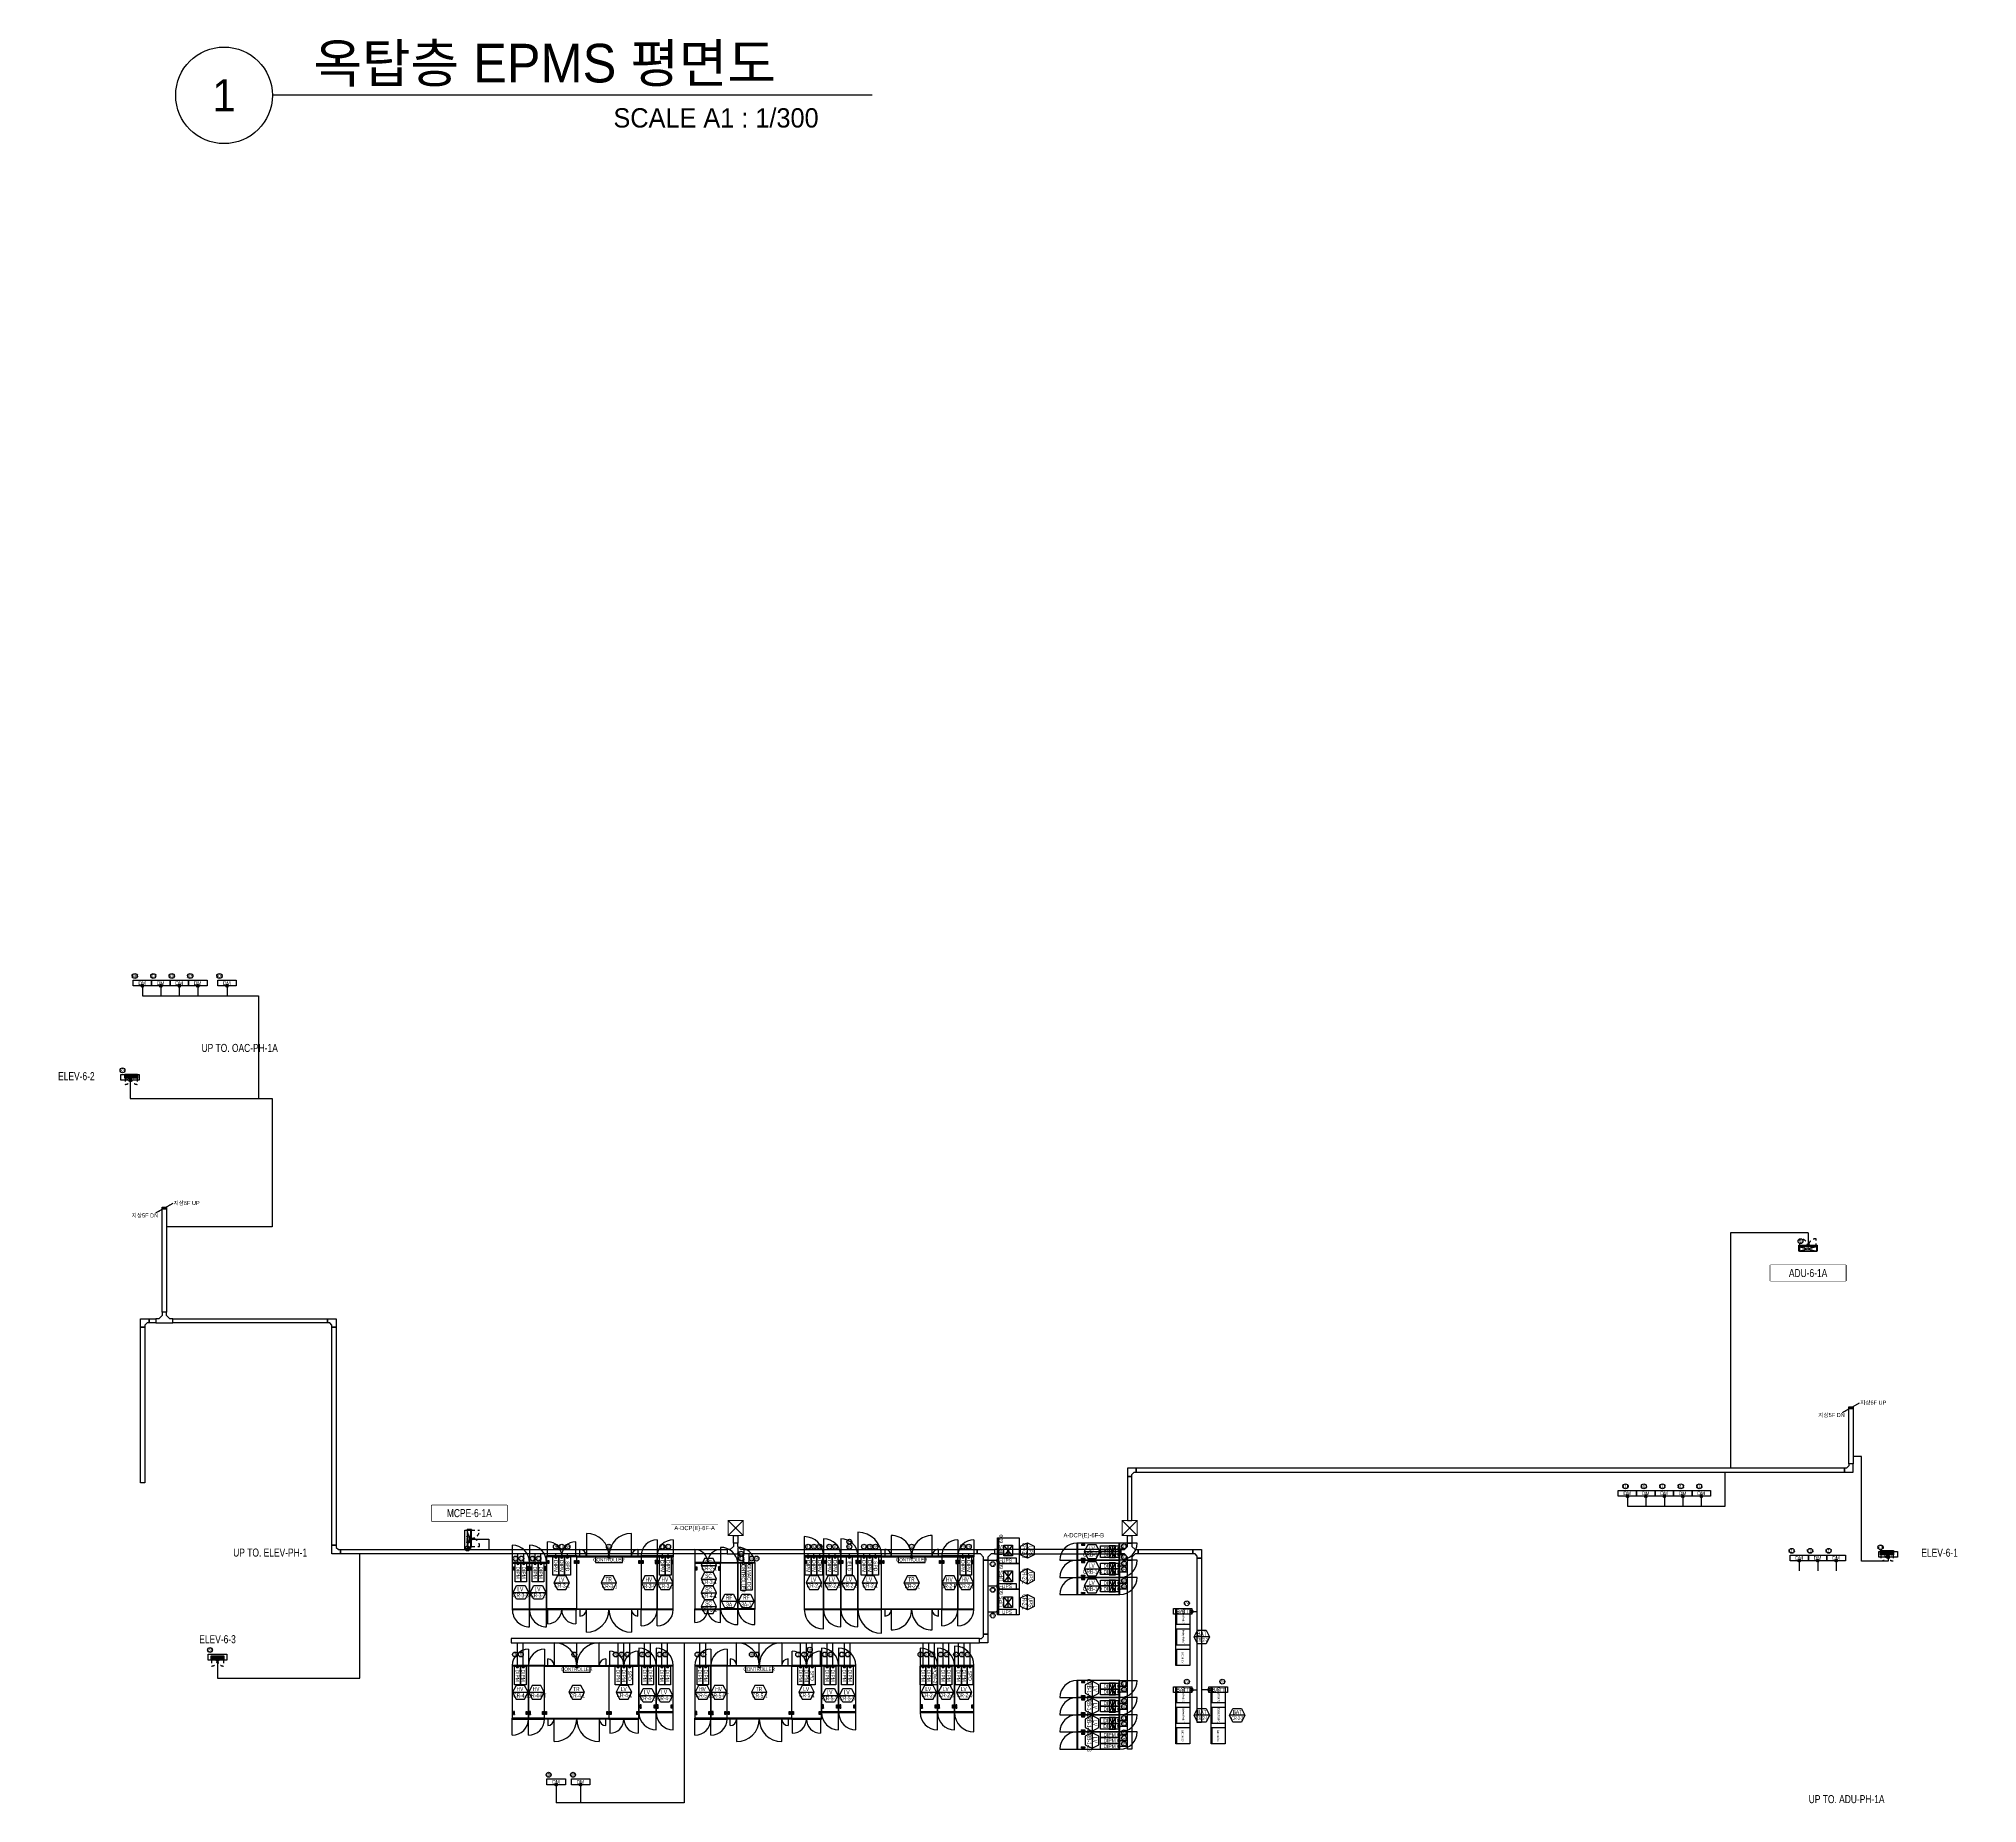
# Model space of a CAD drawing. Header units: millimetres. Extents: x 89450 to 753248, y -530175 to 1209785.
# Drawn here: x 89450 to 179732, y 822534 to 904735 of the extents above; entities that cross this region are included whole.
import ezdxf
from ezdxf.enums import TextEntityAlignment as Align

# ---------------------------------------------------------------- set-up
doc = ezdxf.new("R2010")
doc.units = ezdxf.units.MM
doc.header["$LTSCALE"] = 150
doc.linetypes.add('CONTINOUS', pattern=[0])
doc.linetypes.add('D1', pattern=[3, 1, -1, 1])
for name, color, linetype in [('------00 Switch Gear', 3, 'Continuous'), ('------00 Switch Gear_Number', 1, 'Continuous'), ('------01 Distribution Panel', 3, 'Continuous'), ('------01 Motor Control Panel or Center', 4, 'Continuous'), ('-----29 Indicator', 1, 'Continuous'), ('-----41 Drawing Title', 2, 'Continuous'), ('-----99 EPMS CABLE DUCT', 4, 'Continuous'), ('-----99 EPMS CONDUIT', 4, 'Continuous'), ('-----99 EPMS DEVICE', 3, 'Continuous'), ('-----99 EPMS PNL', 6, 'Continuous')]:
    doc.layers.add(name, color=color, linetype=linetype)
doc.layers.add('NOPLOT', color=191, linetype='Continuous', plot=False)
doc.styles.add('ELEC', font='')
doc.styles.get('ELEC').set_extended_font_data('Dotum')

# ---------------------------------------------------------------- blocks, each defined once
blk = doc.blocks.new('MCP_EQUIPMENT-2')
at = {"color": 161}
for p, q in [((200, 400), (0, -400)), ((200, -400), (0, 400))]:
    blk.add_line(p, q, dxfattribs=at)
at = {"color": 161, "linetype": 'D1'}
for p, q in [((200, 380), (580, 380)), ((200, -380), (580, -380))]:
    blk.add_line(p, q, dxfattribs=at)
at = {"color": 161}
blk.add_lwpolyline([(200, 400), (0, 400), (0, -400), (200, -400)], close=True, dxfattribs=at)
at = {"color": 161, "linetype": 'D1'}
for centre, start, end in [((200, 380), 270, 0), ((200, -380), 0, 90)]:
    blk.add_arc(centre, 380, start, end, dxfattribs=at)
blk = doc.blocks.new('PNL3')
at = {"color": 161, "linetype": 'D1'}
for p, q in [((-200, 280), (-480, 280)), ((-200, -280), (-480, -280))]:
    blk.add_line(p, q, dxfattribs=at)
at = {"color": 161}
for p, q in [((-200, 276), (0, 76)), ((-200, 205), (0, 5)), ((-200, 135), (0, -65)), ((-200, 64), (0, -136)), ((-153, 300), (0, 147)), ((-83, 300), (0, 217)), ((-200, -7), (0, -207)), ((-200, -78), (0, -278)), ((-200, -148), (-48, -300)), ((-200, -219), (-119, -300))]:
    blk.add_line(p, q, dxfattribs=at)
blk.add_lwpolyline([(0, -300), (-200, -300), (-200, 300), (0, 300)], close=True, dxfattribs=at)
at = {"color": 161, "linetype": 'D1'}
for centre, start, end in [((-200, 280), 180, 270), ((-200, -280), 90, 180)]:
    blk.add_arc(centre, 280, start, end, dxfattribs=at)
blk = doc.blocks.new('zw$32E')
for p, q in [((100, 0), (0, 0)), ((0, 0), (0, -400)), ((100, -75), (100, 0)), ((0, -400), (100, -400)), ((175, -150), (100, -75)), ((100, -325), (175, -250)), ((100, -400), (100, -325)), ((250, -150), (175, -150)), ((175, -250), (250, -250)), ((250, -250), (250, -150))]:
    blk.add_line(p, q)
blk = doc.blocks.new('750X2500')
at = {"layer": '------00 Switch Gear', "color": 161}
for p, q in [((-3250, 750), (-2458, 750)), ((-2460, 750), (-2460, 0)), ((-210, 700), (-360, 650)), ((-360, 700), (-210, 650)), ((-210, 50), (-360, 100)), ((-360, 50), (-210, 100)), ((750, 0), (-42, 0)), ((-40, 750), (-40, 0))]:
    blk.add_line(p, q, dxfattribs=at)
for points in [[(-2500, 750), (-2500, 0), (0, 0), (0, 750)], [(-360, 700), (-210, 700), (-210, 650), (-360, 650)], [(-360, 50), (-210, 50), (-210, 100), (-360, 100)]]:
    blk.add_lwpolyline(points, close=True, dxfattribs=at)
for centre, start, end in [((-2500, 750), 180, 270), ((0, 0), 0, 90)]:
    blk.add_arc(centre, 750, start, end, dxfattribs=at)
blk = doc.blocks.new('1400X2500')
at = {"layer": '------00 Switch Gear', "color": 161}
for p, q in [((-2500, 1360, 0), (-3160, 1360, 0)), ((-2458, 0, 0), (-2458, 1400, 0)), ((-360, 1350, 0), (-210, 1300, 0)), ((-360, 1300, 0), (-210, 1350, 0)), ((-40, 0), (-40, 1400)), ((0, 1360, 0), (660, 1360, 0)), ((-2500, 40, 0), (-3160, 40, 0)), ((-360, 100, 0), (-210, 50, 0)), ((-360, 50, 0), (-210, 100, 0)), ((0, 40, 0), (660, 40, 0))]:
    blk.add_line(p, q, dxfattribs=at)
for points in [[(0, 0), (0, 1400), (-2500, 1400), (-2500, 0)], [(-210, 1350), (-210, 1300), (-360, 1300), (-360, 1350)], [(-210, 100), (-210, 50), (-360, 50), (-360, 100)]]:
    blk.add_lwpolyline(points, close=True, dxfattribs=at)
for centre, start, end in [((-2500, 1360, 0), 180, 270), ((0, 1360, 0), 270, 0), ((-2500, 40, 0), 90, 180), ((0, 40, 0), 0, 90)]:
    blk.add_arc(centre, 660, start, end, dxfattribs=at)
blk = doc.blocks.new('900X2500')
at = {"layer": '------00 Switch Gear', "color": 161}
for p, q in [((-3400, 0), (-2458, 0)), ((-2460, 900), (-2460, 0)), ((-210, 850), (-360, 800)), ((-360, 850), (-210, 800)), ((-210, 50), (-360, 100)), ((-360, 50), (-210, 100)), ((900, 900), (-42, 900)), ((-40, 900), (-40, 0))]:
    blk.add_line(p, q, dxfattribs=at)
at = {"layer": '------00 Switch Gear', "color": 161, "elevation": 0}
for points in [[(-2500, 900), (-2500, 0), (0, 0), (0, 900)], [(-360, 850), (-210, 850), (-210, 800), (-360, 800)], [(-360, 50), (-210, 50), (-210, 100), (-360, 100)]]:
    blk.add_lwpolyline(points, close=True, dxfattribs=at)
at = {"layer": '------00 Switch Gear', "color": 161}
for centre, start, end in [((-2500, 0), 90, 180), ((0, 900), 270, 0)]:
    blk.add_arc(centre, 900, start, end, dxfattribs=at)
blk = doc.blocks.new('800X2500')
at = {"layer": '------00 Switch Gear', "color": 161}
for p, q in [((-3300, 0), (-2458, 0)), ((-2460, 800), (-2460, 0)), ((-210, 750), (-360, 700)), ((-360, 750), (-210, 700)), ((-210, 50), (-360, 100)), ((-360, 50), (-210, 100)), ((800, 800), (-42, 800)), ((-40, 800), (-40, 0))]:
    blk.add_line(p, q, dxfattribs=at)
for points in [[(-2500, 800), (-2500, 0), (0, 0), (0, 800)], [(-360, 750), (-210, 750), (-210, 700), (-360, 700)], [(-360, 50), (-210, 50), (-210, 100), (-360, 100)]]:
    blk.add_lwpolyline(points, close=True, dxfattribs=at)
for centre, start, end in [((-2500, 0), 90, 180), ((0, 800), 270, 0)]:
    blk.add_arc(centre, 800, start, end, dxfattribs=at)
blk = doc.blocks.new('1100X2500')
at = {"layer": '------00 Switch Gear', "color": 161}
for p, q in [((-2460, 1100), (-2460, 0)), ((-210, 1050), (-360, 1000)), ((-360, 1050), (-210, 1000)), ((1100, 1100), (-42, 1100)), ((-40, 1100), (-40, 0)), ((-3600, 0), (-2458, 0)), ((-210, 50), (-360, 100)), ((-360, 50), (-210, 100))]:
    blk.add_line(p, q, dxfattribs=at)
at = {"layer": '------00 Switch Gear', "color": 161, "elevation": 0}
for points in [[(-2500, 1100), (-2500, 0), (0, 0), (0, 1100)], [(-360, 1050), (-210, 1050), (-210, 1000), (-360, 1000)], [(-360, 50), (-210, 50), (-210, 100), (-360, 100)]]:
    blk.add_lwpolyline(points, close=True, dxfattribs=at)
at = {"layer": '------00 Switch Gear', "color": 161}
for centre, start, end in [((-2500, 0), 90, 180), ((0, 1100), 270, 0)]:
    blk.add_arc(centre, 1100, start, end, dxfattribs=at)
blk = doc.blocks.new('800x2200')
at = {"layer": '------00 Switch Gear', "color": 161}
for p, q in [((-3000, 0), (-2158, 0)), ((-2160, 0), (-2160, 800)), ((-1990, 750), (-1840, 700)), ((-1840, 750), (-1990, 700)), ((-1990, 50), (-1840, 100)), ((-1840, 50), (-1990, 100)), ((800, 800), (-42, 800)), ((-40, 0), (-40, 800))]:
    blk.add_line(p, q, dxfattribs=at)
for points in [[(0, 0), (0, 800), (-2200, 800), (-2200, 0)], [(-1840, 750), (-1990, 750), (-1990, 700), (-1840, 700)], [(-1840, 50), (-1990, 50), (-1990, 100), (-1840, 100)]]:
    blk.add_lwpolyline(points, close=True, dxfattribs=at)
for centre, start, end in [((-2200, 0), 90, 180), ((0, 800), 270, 0)]:
    blk.add_arc(centre, 800, start, end, dxfattribs=at)
blk = doc.blocks.new('A$C2e8f9a8b')
at = {"color": 0}
blk.add_line((30, 750), (30, 0), dxfattribs=at)
blk.add_lwpolyline([(650, 0), (0, 0), (0, 750), (650, 750)], close=True, dxfattribs=at)
blk = doc.blocks.new('UPS 600kV')
at = {"layer": '------00 Switch Gear', "color": 161}
blk.add_line((800, 850), (-402, 850), dxfattribs=at)
blk.add_lwpolyline([(798, -100), (-402, -100), (-402, 900), (798, 900)], close=True, dxfattribs=at)
at = {"layer": 'NOPLOT', "color": 161}
for p, q in [((-52, 199), (448, 601)), ((448, 199), (-52, 601)), ((-52, 400), (448, 400))]:
    blk.add_line(p, q, dxfattribs=at)
blk.add_lwpolyline([(448, 601), (448, 199), (-52, 199), (-52, 601)], close=True, dxfattribs=at)
at = {"layer": 'NOPLOT', "color": 161, "style": 'ELEC', "width": 0.85}
blk.add_text('UPS 600', height=178.2, dxfattribs=at).set_placement((-26, 731), align=Align.MIDDLE_LEFT)
blk = doc.blocks.new('1200X2200')
at = {"layer": '------00 Switch Gear', "color": 161}
for p, q in [((-2800, 1200), (-2158, 1200)), ((-2160, 0), (-2160, 1200)), ((-1990, 1150), (-1840, 1100)), ((-1840, 1150), (-1990, 1100)), ((600, 1200), (-42, 1200)), ((-40, 0), (-40, 1200)), ((-2800, 0), (-2158, 0)), ((-1990, 50), (-1840, 100)), ((-1840, 50), (-1990, 100)), ((600, 0), (-42, 0))]:
    blk.add_line(p, q, dxfattribs=at)
for points in [[(0, 0), (0, 1200), (-2200, 1200), (-2200, 0)], [(-1840, 1150), (-1990, 1150), (-1990, 1100), (-1840, 1100)], [(-1840, 50), (-1990, 50), (-1990, 100), (-1840, 100)]]:
    blk.add_lwpolyline(points, close=True, dxfattribs=at)
for centre, start, end in [((-2200, 1200), 180, 270), ((0, 1200), 270, 0), ((-2200, 0), 90, 180), ((0, 0), 0, 90)]:
    blk.add_arc(centre, 600, start, end, dxfattribs=at)
blk = doc.blocks.new('A$C46164ccf')
at = {"layer": '------00 Switch Gear', "color": 0}
for p, q in [((0, 4000), (0, 3058)), ((900, 3060), (0, 3060)), ((900, 940), (0, 940)), ((50, 1110), (100, 1260)), ((50, 1260), (100, 1110)), ((850, 1110), (800, 1260)), ((850, 1260), (800, 1110)), ((900, 0), (900, 942))]:
    blk.add_line(p, q, dxfattribs=at)
for points in [[(900, 3100), (0, 3100), (0, 900), (900, 900)], [(50, 1260), (50, 1110), (100, 1110), (100, 1260)], [(850, 1260), (850, 1110), (800, 1110), (800, 1260)]]:
    blk.add_lwpolyline(points, close=True, dxfattribs=at)
for centre, start, end in [((0, 3100), 0, 90), ((900, 900), 180, 270)]:
    blk.add_arc(centre, 900, start, end, dxfattribs=at)
blk = doc.blocks.new('A$C0a6eec0f')
for p, q in [((-800, -200), (-800, 0)), ((-800, 0), (-650, 0)), ((-650, 0), (-500, 150)), ((-500, 150), (-500, 300)), ((-500, 300), (-300, 300)), ((-300, 300), (-300, 150)), ((-300, 150), (-150, 0)), ((-150, 0), (0, 0)), ((0, 0), (0, -200)), ((-650, -200), (-800, -200)), ((-500, -350), (-650, -200)), ((-500, -500), (-500, -350)), ((-300, -500), (-500, -500)), ((-150, -200), (-300, -350)), ((-300, -350), (-300, -500)), ((0, -200), (-150, -200))]:
    blk.add_line(p, q)

msp = doc.modelspace()

# ---------------------------------------------------------------- linework, layer by layer
at = {"layer": '------00 Switch Gear', "color": 161}
for p, q in [((114954, 835105), (114954, 834055, 0)), ((117054, 834055), (117054, 835105)), ((114654, 834055), (114654, 834355)), ((117354, 834355), (117354, 834055)), ((137844, 833855), (137844, 834655)), ((138014, 834605), (138164, 834555)), ((138164, 834605), (138014, 834555)), ((139604, 834530), (139304, 833980)), ((139604, 833980), (139304, 834530)), ((139454, 834530), (139454, 833980)), ((140604, 834655), (139762, 834655)), ((139764, 833855), (139764, 834655)), ((114504, 834015), (117504, 834015)), ((114554, 833695), (114604, 833845)), ((114604, 833695), (114554, 833845)), ((117404, 833695), (117454, 833845)), ((117454, 833695), (117404, 833845)), ((122004, 833715), (121204, 833715)), ((122804, 833715), (122004, 833715)), ((128704, 834015), (131504, 834015)), ((128754, 833695), (128804, 833845)), ((128804, 833695), (128754, 833845)), ((131404, 833695), (131454, 833845)), ((131454, 833695), (131404, 833845)), ((137004, 833855), (137846, 833855)), ((137844, 833055), (137844, 833855)), ((138014, 833905), (138164, 833955)), ((138164, 833905), (138014, 833955)), ((138014, 833805), (138164, 833755)), ((138164, 833805), (138014, 833755)), ((139604, 833730), (139304, 833180)), ((139604, 833180), (139304, 833730)), ((139454, 833730), (139454, 833180)), ((140604, 833855), (139762, 833855)), ((139764, 833055), (139764, 833855)), ((137004, 833055), (137846, 833055)), ((137844, 832255), (137844, 833055)), ((138014, 833105), (138164, 833155)), ((138164, 833105), (138014, 833155)), ((138014, 833005), (138164, 832955)), ((138164, 833005), (138014, 832955)), ((139604, 832930), (139304, 832380)), ((139604, 832380), (139304, 832930)), ((139454, 832930), (139454, 832380)), ((140604, 833055), (139762, 833055)), ((139764, 832255), (139764, 833055)), ((114504, 831595), (117504, 831595)), ((114654, 831555), (114654, 831255)), ((114954, 830505), (114954, 831555, 0)), ((117054, 831555), (117054, 830505)), ((117354, 831255), (117354, 831555)), ((122004, 831595), (121204, 831595)), ((122804, 831595), (122004, 831595)), ((128704, 831595), (131504, 831595)), ((137004, 832255), (137846, 832255)), ((138014, 832305), (138164, 832355)), ((138164, 832305), (138014, 832355)), ((113454, 830005), (113454, 828955)), ((115554, 828955), (115554, 830005)), ((121954, 828955), (121954, 830005)), ((124054, 830005), (124054, 828955)), ((113004, 828915), (116004, 828915)), ((113154, 828955), (113154, 829255)), ((115854, 829255), (115854, 828955)), ((124504, 828915), (121504, 828915)), ((121654, 829255), (121654, 828955)), ((124354, 828955), (124354, 829255)), ((137844, 827455), (137844, 828255)), ((138014, 828205), (138164, 828155)), ((138164, 828205), (138014, 828155)), ((139604, 828130), (139304, 827580)), ((139604, 827580), (139304, 828130)), ((139454, 828130), (139454, 827580)), ((139764, 827455), (139764, 828255)), ((139804, 828255), (140604, 828255)), ((137004, 827455), (137846, 827455)), ((137844, 826655), (137844, 827455)), ((138014, 827505), (138164, 827555)), ((138164, 827505), (138014, 827555)), ((138014, 827405), (138164, 827355)), ((138164, 827405), (138014, 827355)), ((139604, 827330), (139304, 826780)), ((139604, 826780), (139304, 827330)), ((139454, 827330), (139454, 826780)), ((140604, 827455), (139762, 827455)), ((139764, 826655), (139764, 827455)), ((113004, 826495), (116004, 826495)), ((113104, 826815), (113054, 826665)), ((113054, 826815), (113104, 826665)), ((113154, 826455), (113154, 826155)), ((113454, 825405), (113454, 826455)), ((115554, 826455), (115554, 825405)), ((115854, 826155), (115854, 826455)), ((115954, 826815), (115904, 826665)), ((115904, 826815), (115954, 826665)), ((124504, 826495), (121504, 826495)), ((121604, 826815), (121554, 826665)), ((121554, 826815), (121604, 826665)), ((121654, 826155), (121654, 826455)), ((121954, 826455), (121954, 825405)), ((124054, 825405), (124054, 826455)), ((124354, 826455), (124354, 826155)), ((124454, 826815), (124404, 826665)), ((124404, 826815), (124454, 826665)), ((137004, 826655), (137846, 826655)), ((137844, 825855), (137844, 826655)), ((138014, 826705), (138164, 826755)), ((138164, 826705), (138014, 826755)), ((138014, 826605), (138164, 826555)), ((138164, 826605), (138014, 826555)), ((139604, 826530), (139304, 825980)), ((139604, 825980), (139304, 826530)), ((139454, 826530), (139454, 825980)), ((140604, 826655), (139762, 826655)), ((139764, 825855), (139764, 826655)), ((137004, 825855), (137846, 825855)), ((137844, 825055), (137844, 825855)), ((138014, 825905), (138164, 825955)), ((138164, 825905), (138014, 825955)), ((138014, 825805), (138164, 825755)), ((138164, 825805), (138014, 825755)), ((140604, 825855), (139762, 825855)), ((139764, 825055), (139764, 825855)), ((137004, 825055), (137846, 825055)), ((138014, 825105), (138164, 825155)), ((138164, 825105), (138014, 825155))]:
    msp.add_line(p, q, dxfattribs=at)
at = {"layer": '------00 Switch Gear', "color": 161, "elevation": 0}
for points in [[(122004, 833755, 0.385743), (121204, 834455), (121204, 833755)], [(122804, 833755, 0.385743), (122004, 834455), (122004, 833755)], [(131354, 834055), (131354, 834355, 0.414214), (131054, 834055), (131054, 835005, 0.414214), (130104, 834055, 0.414214), (129154, 835005), (129154, 834055, 0.414214), (128854, 834355), (128854, 834055)], [(121204, 831555, 0.385743), (122004, 830855), (122004, 831555)], [(122004, 831555, 0.385743), (122804, 830855), (122804, 831555)], [(128854, 831555), (128854, 831255, 0.414214), (129154, 831555), (129154, 830605, 0.414214), (130104, 831555, 0.414214), (131054, 830605), (131054, 831555, 0.414214), (131354, 831255), (131354, 831555)]]:
    msp.add_lwpolyline(points, format="xyb", dxfattribs=at)
for points in [[(139804, 833855), (139804, 834655), (137804, 834655), (137804, 833855)], [(138164, 834605), (138014, 834605), (138014, 834555), (138164, 834555)], [(139304, 834530), (139304, 833980), (139604, 833980), (139604, 834530)], [(114504, 834055), (117504, 834055), (117504, 831555), (114504, 831555)], [(114554, 833845), (114604, 833845), (114604, 833695), (114554, 833695)], [(117404, 833845), (117454, 833845), (117454, 833695), (117404, 833695)], [(122004, 831555), (121204, 831555), (121204, 833755), (122004, 833755)], [(122804, 831555), (122004, 831555), (122004, 833755), (122804, 833755)], [(139804, 833055), (139804, 833855), (137804, 833855), (137804, 833055)], [(138164, 833905), (138014, 833905), (138014, 833955), (138164, 833955)], [(138164, 833805), (138014, 833805), (138014, 833755), (138164, 833755)], [(139304, 833730), (139304, 833180), (139604, 833180), (139604, 833730)], [(139804, 832255), (139804, 833055), (137804, 833055), (137804, 832255)], [(138164, 833105), (138014, 833105), (138014, 833155), (138164, 833155)], [(138164, 833005), (138014, 833005), (138014, 832955), (138164, 832955)], [(139304, 832930), (139304, 832380), (139604, 832380), (139604, 832930)], [(138164, 832305), (138014, 832305), (138014, 832355), (138164, 832355)], [(124504, 826455), (121504, 826455), (121504, 828955), (124504, 828955)], [(139804, 827455), (139804, 828255), (137804, 828255), (137804, 827455)], [(138164, 828205), (138014, 828205), (138014, 828155), (138164, 828155)], [(139304, 828130), (139304, 827580), (139604, 827580), (139604, 828130)], [(139804, 826655), (139804, 827455), (137804, 827455), (137804, 826655)], [(138164, 827505), (138014, 827505), (138014, 827555), (138164, 827555)], [(138164, 827405), (138014, 827405), (138014, 827355), (138164, 827355)], [(139304, 827330), (139304, 826780), (139604, 826780), (139604, 827330)], [(121604, 826665), (121554, 826665), (121554, 826815), (121604, 826815)], [(124454, 826665), (124404, 826665), (124404, 826815), (124454, 826815)], [(139804, 825855), (139804, 826655), (137804, 826655), (137804, 825855)], [(138164, 826705), (138014, 826705), (138014, 826755), (138164, 826755)], [(138164, 826605), (138014, 826605), (138014, 826555), (138164, 826555)], [(139304, 826530), (139304, 825980), (139604, 825980), (139604, 826530)], [(139804, 825055), (139804, 825855), (137804, 825855), (137804, 825055)], [(138164, 825905), (138014, 825905), (138014, 825955), (138164, 825955)], [(138164, 825805), (138014, 825805), (138014, 825755), (138164, 825755)], [(138164, 825105), (138014, 825105), (138014, 825155), (138164, 825155)]]:
    msp.add_lwpolyline(points, close=True, dxfattribs=at)
at = {"layer": '------00 Switch Gear', "color": 161}
for points in [[(128704, 834055), (131504, 834055), (131504, 831555), (128704, 831555)], [(128754, 833845), (128804, 833845), (128804, 833695), (128754, 833695)], [(131404, 833845), (131454, 833845), (131454, 833695), (131404, 833695)], [(143054, 828955), (142404, 828955), (142404, 831605), (143054, 831605)], [(113004, 828955), (116004, 828955), (116004, 826455), (113004, 826455)], [(143054, 825305), (142404, 825305), (142404, 827955), (143054, 827955)], [(144704, 825305), (144054, 825305), (144054, 827955), (144704, 827955)], [(113104, 826665), (113054, 826665), (113054, 826815), (113104, 826815)], [(115954, 826665), (115904, 826665), (115904, 826815), (115954, 826815)]]:
    msp.add_lwpolyline(points, close=True, dxfattribs=at)
for centre, radius, start, end in [((114954, 834055), 1050, 0, 90), ((117054, 834055), 1050, 90, 180), ((114654, 834055), 300, 0, 90), ((117354, 834055), 300, 90, 180), ((137804, 833855), 800, 90, 180), ((139804, 834655), 800, 270, 0), ((137804, 833055), 800, 90, 180), ((139804, 833855), 800, 270, 0), ((137804, 832255), 800, 90, 180), ((139804, 833055), 800, 270, 0), ((114654, 831555), 300, 270, 0), ((114954, 831555), 1050, 270, 0), ((117054, 831555), 1050, 180, 270), ((117354, 831555), 300, 180, 270), ((113454, 828955), 1050, 0, 90), ((115554, 828955), 1050, 90, 180), ((121954, 828955), 1050, 0, 90), ((124054, 828955), 1050, 90, 180), ((113154, 828955), 300, 0, 90), ((115854, 828955), 300, 90, 180), ((121654, 828955), 300, 0, 90), ((124354, 828955), 300, 90, 180), ((137804, 827455), 800, 90, 180), ((139804, 828255), 800, 270, 0), ((137804, 826655), 800, 90, 180), ((139804, 827455), 800, 270, 0), ((113154, 826455), 300, 270, 0), ((113454, 826455), 1050, 270, 0), ((115554, 826455), 1050, 180, 270), ((115854, 826455), 300, 180, 270), ((121654, 826455), 300, 270, 0), ((121954, 826455), 1050, 270, 0), ((124054, 826455), 1050, 180, 270), ((124354, 826455), 300, 180, 270), ((137804, 825855), 800, 90, 180), ((139804, 826655), 800, 270, 0), ((137804, 825055), 800, 90, 180), ((139804, 825855), 800, 270, 0)]:
    msp.add_arc(centre, radius, start, end, dxfattribs=at)
at = {"layer": '------00 Switch Gear_Number', "color": 1}
for points in [[(135494, 833945), (135494, 834665), (135814, 834505), (135814, 834105), (135494, 833945), (135174, 834105), (135174, 834505), (135494, 834665)], [(135494, 832745), (135494, 833465), (135814, 833305), (135814, 832905), (135494, 832745), (135174, 832905), (135174, 833305), (135494, 833465)], [(125194, 832805), (125914, 832805), (125754, 833125), (125353, 833125), (125194, 832805), (125353, 832485), (125754, 832485), (125914, 832805)], [(126044, 832805), (126764, 832805), (126604, 833125), (126203, 833125), (126044, 832805), (126203, 832485), (126604, 832485), (126764, 832805)], [(126844, 832805), (127564, 832805), (127404, 833125), (127003, 833125), (126844, 832805), (127003, 832485), (127404, 832485), (127564, 832805)], [(127794, 832805), (128514, 832805), (128354, 833125), (127953, 833125), (127794, 832805), (127953, 832485), (128354, 832485), (128514, 832805)], [(129744, 832805), (130464, 832805), (130304, 833125), (129903, 833125), (129744, 832805), (129903, 832485), (130304, 832485), (130464, 832805)], [(131519, 832805), (132239, 832805), (132079, 833125), (131678, 833125), (131519, 832805), (131678, 832485), (132079, 832485), (132239, 832805)], [(132269, 832805), (132989, 832805), (132829, 833125), (132428, 833125), (132269, 832805), (132428, 832485), (132829, 832485), (132989, 832805)], [(135494, 831545), (135494, 832265), (135814, 832105), (135814, 831705), (135494, 831545), (135174, 831705), (135174, 832105), (135494, 832265)], [(111519, 827705), (112239, 827705), (112079, 828025), (111678, 828025), (111519, 827705), (111678, 827385), (112079, 827385), (112239, 827705)], [(112269, 827705), (112989, 827705), (112829, 828025), (112428, 828025), (112269, 827705), (112428, 827385), (112829, 827385), (112989, 827705)], [(114144, 827705), (114864, 827705), (114704, 828025), (114303, 828025), (114144, 827705), (114303, 827385), (114704, 827385), (114864, 827705)], [(116344, 827705), (117064, 827705), (116904, 828025), (116503, 828025), (116344, 827705), (116503, 827385), (116904, 827385), (117064, 827705)], [(130544, 827705), (131264, 827705), (131104, 828025), (130703, 828025), (130544, 827705), (130703, 827385), (131104, 827385), (131264, 827705)], [(131344, 827705), (132064, 827705), (131904, 828025), (131503, 828025), (131344, 827705), (131503, 827385), (131904, 827385), (132064, 827705)], [(132194, 827705), (132914, 827705), (132754, 828025), (132353, 828025), (132194, 827705), (132353, 827385), (132754, 827385), (132914, 827705)], [(117444, 827555), (118164, 827555), (118004, 827235), (117603, 827235), (117444, 827555), (117603, 827875), (118004, 827875), (118164, 827555)], [(118244, 827555), (118964, 827555), (118804, 827235), (118403, 827235), (118244, 827555), (118403, 827875), (118804, 827875), (118964, 827555)]]:
    msp.add_lwpolyline(points, dxfattribs=at)
at = {"layer": '------00 Switch Gear_Number', "color": 1, "elevation": 0}
for points in [[(138144, 834255), (138864, 834255), (138704, 834575), (138303, 834575), (138144, 834255), (138303, 833935), (138704, 833935), (138864, 834255)], [(120294, 833615), (121014, 833615), (120854, 833935), (120453, 833935), (120294, 833615), (120453, 833295), (120854, 833295), (121014, 833615)], [(138144, 833455), (138864, 833455), (138704, 833775), (138303, 833775), (138144, 833455), (138303, 833135), (138704, 833135), (138864, 833455)], [(111544, 832355), (112264, 832355), (112104, 832035), (111703, 832035), (111544, 832355), (111703, 832675), (112104, 832675), (112264, 832355)], [(112344, 832355), (113064, 832355), (112904, 832035), (112503, 832035), (112344, 832355), (112503, 832675), (112904, 832675), (113064, 832355)], [(113444, 832805), (114164, 832805), (114004, 833125), (113603, 833125), (113444, 832805), (113603, 832485), (114004, 832485), (114164, 832805)], [(115644, 832805), (116364, 832805), (116204, 833125), (115803, 833125), (115644, 832805), (115803, 832485), (116204, 832485), (116364, 832805)], [(117519, 832805), (118239, 832805), (118079, 833125), (117678, 833125), (117519, 832805), (117678, 832485), (118079, 832485), (118239, 832805)], [(118269, 832805), (118989, 832805), (118829, 833125), (118428, 833125), (118269, 832805), (118428, 832485), (118829, 832485), (118989, 832805)], [(120294, 832975), (121014, 832975), (120854, 833295), (120453, 833295), (120294, 832975), (120453, 832655), (120854, 832655), (121014, 832975)], [(120294, 832335), (121014, 832335), (120854, 832655), (120453, 832655), (120294, 832335), (120453, 832015), (120854, 832015), (121014, 832335)], [(138144, 832655), (138864, 832655), (138704, 832975), (138303, 832975), (138144, 832655), (138303, 832335), (138704, 832335), (138864, 832655)], [(120294, 831695), (121014, 831695), (120854, 832015), (120453, 832015), (120294, 831695), (120453, 831375), (120854, 831375), (121014, 831695)], [(121244, 831955), (121964, 831955), (121804, 831635), (121403, 831635), (121244, 831955), (121403, 832275), (121804, 832275), (121964, 831955)], [(122044, 831955), (122764, 831955), (122604, 831635), (122203, 831635), (122044, 831955), (122203, 832275), (122604, 832275), (122764, 831955)], [(120019, 827705), (120739, 827705), (120579, 828025), (120178, 828025), (120019, 827705), (120178, 827385), (120579, 827385), (120739, 827705)], [(120769, 827705), (121489, 827705), (121329, 828025), (120928, 828025), (120769, 827705), (120928, 827385), (121329, 827385), (121489, 827705)], [(122644, 827705), (123364, 827705), (123204, 828025), (122803, 828025), (122644, 827705), (122803, 827385), (123204, 827385), (123364, 827705)], [(124844, 827705), (125564, 827705), (125404, 828025), (125003, 828025), (124844, 827705), (125003, 827385), (125404, 827385), (125564, 827705)], [(138504, 828215), (138504, 827495), (138824, 827655), (138824, 828055), (138504, 828215), (138184, 828055), (138184, 827655), (138504, 827495)], [(125944, 827555), (126664, 827555), (126504, 827235), (126103, 827235), (125944, 827555), (126103, 827875), (126504, 827875), (126664, 827555)], [(126744, 827555), (127464, 827555), (127304, 827235), (126903, 827235), (126744, 827555), (126903, 827875), (127304, 827875), (127464, 827555)], [(138504, 827415), (138504, 826695), (138824, 826855), (138824, 827255), (138504, 827415), (138184, 827255), (138184, 826855), (138504, 826695)], [(138504, 826615), (138504, 825895), (138824, 826055), (138824, 826455), (138504, 826615), (138184, 826455), (138184, 826055), (138504, 825895)], [(138504, 825815), (138504, 825095), (138824, 825255), (138824, 825655), (138504, 825815), (138184, 825655), (138184, 825255), (138504, 825095)]]:
    msp.add_lwpolyline(points, dxfattribs=at)
at = {"layer": '------00 Switch Gear_Number'}
for points in [[(143974, 830280), (143254, 830280), (143413, 830600), (143814, 830600), (143974, 830280), (143814, 829960), (143413, 829960), (143254, 830280)], [(143974, 826630), (143254, 826630), (143413, 826950), (143814, 826950), (143974, 826630), (143814, 826310), (143413, 826310), (143254, 826630)], [(145624, 826630), (144904, 826630), (145063, 826950), (145464, 826950), (145624, 826630), (145464, 826310), (145063, 826310), (144904, 826630)]]:
    msp.add_lwpolyline(points, dxfattribs=at)
at = {"layer": '------01 Motor Control Panel or Center', "linetype": 'CONTINOUS'}
msp.add_lwpolyline([(173605, 847605), (173605, 846865), (170102, 846865), (170102, 847605)], close=True, dxfattribs=at)
at = {"layer": '------01 Motor Control Panel or Center', "linetype": 'CONTINOUS', "elevation": 0}
msp.add_lwpolyline([(111255, 836420), (111255, 835680), (107752, 835680), (107752, 836420)], close=True, dxfattribs=at)
at = {"layer": '-----29 Indicator'}
for centre in [(93924, 861074), (94784, 861074), (95644, 861074), (96504, 861074), (97867, 861074), (171502, 848721), (163347, 837299), (164208, 837299), (165068, 837299), (165928, 837299), (166788, 837299), (109413, 834404, 0), (113534, 834489), (113804, 834489), (114073, 834489), (116004, 834489), (118494, 834489), (118763, 834489), (122155, 834160), (125284, 834488), (125554, 834488), (125823, 834488), (126269, 834488), (126538, 834488), (127204, 834716), (127204, 834488), (127884, 834488, 0), (128154, 834488, 0), (128423, 834488, 0), (130104, 834488), (132494, 834488), (132763, 834488), (139996, 834504), (171092, 834294), (171952, 834294), (172812, 834294), (175230, 834459, 0), (111655, 833932), (111925, 833932), (112455, 833932), (112725, 833932), (122155, 833932), (122652, 833932), (122879, 833932), (133880, 833674, 0), (139996, 834006), (139996, 833704), (139996, 833434), (133880, 832476, 0), (139996, 832904), (139996, 832634), (142923, 831850), (133880, 831276, 0), (125360, 829687, 0), (111630, 829462), (111900, 829462), (114390, 829462), (116320, 829460, 0), (116590, 829460, 0), (116860, 829460, 0), (117555, 829462), (117825, 829462), (118355, 829462), (118625, 829462), (120130, 829462), (120400, 829462), (122662, 829462), (122890, 829462), (124820, 829460, 0), (125090, 829460, 0), (125360, 829460, 0), (126055, 829462), (126325, 829462), (126855, 829462), (127125, 829462), (130520, 829462), (130790, 829462), (131060, 829462), (131455, 829462), (131725, 829462), (132170, 829462), (132440, 829462), (132710, 829462), (139996, 828104, 0), (139996, 827834, 0), (142923, 828200), (144573, 828200), (139996, 827304, 0), (139996, 827034, 0), (139994, 826504, 0), (139994, 826234, 0), (139996, 825838, 0), (139996, 825569, 0), (139996, 825299, 0), (113198, 823860), (114333, 823860)]:
    msp.add_circle(centre, 114, dxfattribs=at)
at = {"layer": '-----41 Drawing Title', "color": 7}
msp.add_line((128271, 902100), (100329, 902100), dxfattribs=at)
msp.add_circle((98079, 902100), 2250, dxfattribs=at)
at = {"layer": '-----99 EPMS CABLE DUCT'}
for p, q in [((95135, 860607), (95135, 860145)), ((95995, 860607), (95995, 860145)), ((96856, 860607), (96856, 860145)), ((98218, 860607), (98218, 860145)), ((95297, 850255), (95703, 850489)), ((95297, 850255), (94891, 850021)), ((95207, 850295), (95387, 850215)), ((95207, 850215), (95387, 850295)), ((173849, 840955), (173443, 840721)), ((173759, 840995), (173939, 840915)), ((173759, 840915), (173939, 840995)), ((173849, 840955), (174255, 841189)), ((163439, 836838), (163439, 836375)), ((164300, 836838), (164300, 836375)), ((165160, 836838), (165160, 836375)), ((166020, 836838), (166020, 836375)), ((166880, 836838), (166880, 836375)), ((171443, 833828), (171443, 833365)), ((172303, 833828), (172303, 833365)), ((173164, 833828), (173164, 833365)), ((119504, 830008), (119504, 822545)), ((113549, 823393), (113549, 822545)), ((114684, 823393), (114684, 822545)), ((119504, 822545), (113549, 822545))]:
    msp.add_line(p, q, dxfattribs=at)
at = {"layer": '-----99 EPMS CABLE DUCT', "elevation": 0}
for points in [[(94275, 860607), (94275, 860145), (99691, 860145), (99691, 855364)], [(93701, 856212), (93701, 855364), (100327, 855364), (100327, 849384), (95397, 849384)], [(94395, 844708), (94195, 844708), (94195, 845108), (94595, 845108), (94595, 844908), (94495, 844908), (94395, 844808), (94395, 844708)], [(102903, 844908), (102903, 845108), (103303, 845108), (103303, 844708), (103103, 844708), (103103, 844808), (103003, 844908), (102903, 844908)], [(140561, 837950), (140561, 838150), (140161, 838150), (140161, 837750), (140361, 837750), (140361, 837850), (140461, 837950), (140561, 837950)], [(163439, 836375), (167989, 836375), (167989, 837950)], [(173549, 838150), (173549, 837950), (173949, 837950), (173949, 838350), (173749, 838350), (173749, 838250), (173649, 838150), (173549, 838150)], [(175581, 833992), (175581, 833805), (174343, 833805), (174343, 838691), (173949, 838691)], [(103503, 834350), (103503, 834150), (103103, 834150), (103103, 834550), (103303, 834550), (103303, 834450), (103403, 834350), (103503, 834350)], [(109563, 834830), (110412, 834830), (110412, 834350)], [(143201, 834150), (143201, 834350), (143601, 834350), (143601, 833950), (143401, 833950), (143401, 834050), (143301, 834150), (143201, 834150)], [(133457, 830408), (133657, 830408), (133657, 830008), (133257, 830008), (133257, 830208), (133357, 830208), (133457, 830308), (133457, 830408)]]:
    msp.add_lwpolyline(points, dxfattribs=at)
for points in [[(95703, 850489, 0, 70, 0), (95527, 850388, 40, 40, 0)], [(94891, 850021, 0, 70, 0), (95067, 850122, 40, 40, 0)], [(173443, 840721, 0, 70, 0), (173619, 840822, 40, 40, 0)], [(174255, 841189, 0, 70, 0), (174079, 841088, 40, 40, 0)]]:
    msp.add_lwpolyline(points, format="xyseb", dxfattribs=at)
for points in [[(95197, 845408), (95197, 850305), (95397, 850305), (95397, 845408)], [(95197, 850305), (95397, 850305), (95397, 850205), (95197, 850205)], [(95207, 850295), (95387, 850295), (95387, 850215), (95207, 850215)], [(94595, 845108), (94897, 845108), (94897, 844908), (94595, 844908)], [(95697, 845108), (102903, 845108), (102903, 844908), (95697, 844908)], [(94195, 844708), (94395, 844708), (94395, 837453), (94195, 837453)], [(103103, 844708), (103303, 844708), (103303, 834550), (103103, 834550)], [(173749, 841005), (173949, 841005), (173949, 838350), (173749, 838350)], [(173749, 841005), (173949, 841005), (173949, 840905), (173749, 840905)], [(173759, 840995), (173939, 840995), (173939, 840915), (173759, 840915)], [(173549, 838150), (140561, 838150), (140561, 837950), (173549, 837950)], [(140161, 835705), (140361, 835705), (140361, 837750), (140161, 837750)], [(103503, 834350), (121504, 834350), (121504, 834150), (103503, 834150)], [(121804, 835005), (122004, 835005), (122004, 834650), (121804, 834650)], [(122304, 834350), (133157, 834350), (133157, 834150), (122304, 834150)], [(139861, 834350), (133957, 834350), (133957, 834150), (139861, 834150)], [(140161, 835005), (140361, 835005), (140361, 834650), (140161, 834650)], [(140661, 834350), (143201, 834350), (143201, 834150), (140661, 834150)], [(133457, 833850), (133657, 833850), (133657, 830408), (133457, 830408)], [(140161, 833850), (140361, 833850), (140361, 825055), (140161, 825055)], [(143401, 826294), (143401, 833950), (143601, 833950), (143601, 826294)], [(133257, 830208), (111457, 830208), (111457, 830008), (133257, 830008)]]:
    msp.add_lwpolyline(points, close=True, dxfattribs=at)
at = {"layer": '-----99 EPMS CABLE DUCT'}
for centre in [(95297, 850255), (173849, 840955)]:
    msp.add_circle(centre, 10, dxfattribs=at)
at = {"layer": '-----99 EPMS CONDUIT'}
for p, q in [((171854, 849101), (168248, 849101)), ((168248, 849101), (168248, 838150)), ((171854, 849101), (171854, 848525)), ((139764, 834390), (140052, 834390)), ((111769, 833715, 0), (111769, 834150)), ((112038, 833715, 0), (112038, 834150)), ((112569, 833715, 0), (112569, 834150)), ((112838, 833715, 0), (112838, 834150)), ((113534, 834015, 0), (113534, 834150)), ((113804, 834015, 0), (113804, 834150)), ((114073, 834015, 0), (114073, 834150)), ((116004, 834015), (116004, 834150)), ((118494, 834015, 0), (118494, 834150)), ((118763, 834015, 0), (118763, 834150)), ((122269, 833715), (122269, 834150)), ((122538, 833715), (122538, 834150)), ((125284, 834015), (125284, 834150)), ((125554, 834015), (125554, 834150)), ((125823, 834015), (125823, 834150)), ((126269, 834015), (126269, 834150)), ((126538, 834015), (126538, 834150)), ((127204, 834015), (127204, 834150)), ((127884, 834015), (127884, 834150, 0)), ((128154, 834015), (128154, 834150, 0)), ((128423, 834015), (128423, 834150, 0)), ((130104, 834015), (130104, 834150)), ((132494, 834015), (132494, 834150)), ((132763, 834015), (132763, 834150)), ((134104, 833837), (133657, 833837, 0)), ((139764, 834120), (140041, 834120)), ((139764, 833590), (140161, 833590)), ((139764, 833320), (140161, 833320)), ((134104, 832640), (133657, 832640, 0)), ((139764, 832790), (140161, 832790)), ((139764, 832520), (140161, 832520)), ((134104, 831440), (133657, 831440, 0)), ((143159, 831470, 0), (143401, 831470)), ((111744, 828915), (111744, 830008, 0)), ((112013, 828915), (112013, 830008, 0)), ((114504, 828915), (114504, 830008, 0)), ((116434, 828913, 0), (116434, 830008, 0)), ((116704, 828913, 0), (116704, 830008, 0)), ((116973, 828913, 0), (116973, 830008, 0)), ((117669, 828915), (117669, 830008, 0)), ((117938, 828915), (117938, 830008, 0)), ((118469, 828915), (118469, 830008, 0)), ((118738, 828915), (118738, 830008, 0)), ((120244, 828915), (120244, 830008)), ((120513, 828915), (120513, 830008)), ((123004, 828915), (123004, 830008)), ((124934, 828913, 0), (124934, 830008)), ((125204, 828913, 0), (125204, 830008)), ((125473, 828913, 0), (125473, 830008)), ((126169, 828915), (126169, 830008)), ((126438, 828915), (126438, 830008)), ((126969, 828915), (126969, 830008)), ((127238, 828915), (127238, 830008)), ((130634, 828915), (130634, 830008)), ((130904, 828915), (130904, 830008)), ((131173, 828915), (131173, 830008)), ((131569, 828915), (131569, 830008)), ((131838, 828915), (131838, 830008)), ((132284, 828915), (132284, 830008)), ((132554, 828915), (132554, 830008)), ((132823, 828915), (132823, 830008)), ((139764, 827990), (140161, 827990)), ((139764, 827720), (140161, 827720)), ((139764, 827190), (140161, 827190)), ((143159, 827820, 0), (143401, 827820)), ((143948, 827819, 0), (143601, 827819, 0)), ((139762, 826390), (140159, 826390, 0)), ((139762, 826120), (140159, 826120, 0)), ((139764, 826920), (140161, 826920)), ((139764, 825725), (140161, 825725)), ((139764, 825455), (140161, 825455)), ((139764, 825185), (140161, 825185))]:
    msp.add_line(p, q, dxfattribs=at)
for centre, start, end in [((94275, 860607), 300, 240), ((95135, 860607), 300, 240), ((95995, 860607), 300, 240), ((96856, 860607), 300, 240), ((98218, 860607), 300, 240), ((93701, 856212), 300, 240), ((171854, 848525), 120, 60), ((163439, 836838), 300, 240), ((164300, 836838), 300, 240), ((165160, 836838), 300, 240), ((166020, 836838), 300, 240), ((166880, 836838), 300, 240), ((109563, 834830), 30, 330), ((139764, 834390), 30, 330), ((111769, 833715, 0), 120, 60), ((112038, 833715, 0), 120, 60), ((112569, 833715, 0), 120, 60), ((112838, 833715, 0), 120, 60), ((113534, 834015, 0), 120, 60), ((113804, 834015, 0), 120, 60), ((114073, 834015, 0), 120, 60), ((116004, 834015), 120, 60), ((118494, 834015, 0), 120, 60), ((118763, 834015, 0), 120, 60), ((122269, 833715), 120, 60), ((122538, 833715), 120, 60), ((125284, 834015), 120, 60), ((125554, 834015), 120, 60), ((125823, 834015), 120, 60), ((126269, 834015), 120, 60), ((126538, 834015), 120, 60), ((127204, 834015), 120, 60), ((127884, 834015), 120, 60), ((128154, 834015), 120, 60), ((128423, 834015), 120, 60), ((130104, 834015), 120, 60), ((132494, 834015), 120, 60), ((132763, 834015), 120, 60), ((134104, 833837), 210, 150), ((139764, 834120), 30, 330), ((139764, 833590), 30, 330), ((139764, 833320), 30, 330), ((171443, 833828), 300, 240), ((172303, 833828), 300, 240), ((173164, 833828), 300, 240), ((175581, 833992), 300, 240), ((134104, 832640), 210, 150), ((139764, 832790), 30, 330), ((139764, 832520), 30, 330), ((134104, 831440), 210, 150), ((143159, 831470, 0), 30, 330), ((97776, 829205), 300, 240), ((111744, 828915), 120, 60), ((112013, 828915), 120, 60), ((114504, 828915), 120, 60), ((116434, 828913, 0), 120, 60), ((116704, 828913, 0), 120, 60), ((116973, 828913, 0), 120, 60), ((117669, 828915), 120, 60), ((117938, 828915), 120, 60), ((118469, 828915), 120, 60), ((118738, 828915), 120, 60), ((120244, 828915), 120, 60), ((120513, 828915), 120, 60), ((123004, 828915), 120, 60), ((124934, 828913, 0), 120, 60), ((125204, 828913, 0), 120, 60), ((125473, 828913, 0), 120, 60), ((126169, 828915), 120, 60), ((126438, 828915), 120, 60), ((126969, 828915), 120, 60), ((127238, 828915), 120, 60), ((130634, 828915), 120, 60), ((130904, 828915), 120, 60), ((131173, 828915), 120, 60), ((131569, 828915), 120, 60), ((131838, 828915), 120, 60), ((132284, 828915), 120, 60), ((132554, 828915), 120, 60), ((132823, 828915), 120, 60), ((139764, 827990), 30, 330), ((143159, 827820, 0), 30, 330), ((143948, 827819, 0), 210, 150), ((139764, 827720), 30, 330), ((139764, 827190), 30, 330), ((139764, 826920), 30, 330), ((139762, 826390), 30, 330), ((139762, 826120), 30, 330), ((139764, 825725), 30, 330), ((139764, 825455), 30, 330), ((139764, 825185), 30, 330), ((113549, 823393), 300, 240), ((114684, 823393), 300, 240)]:
    msp.add_arc(centre, 63.8, start, end, dxfattribs=at)
at = {"layer": '-----99 EPMS DEVICE', "color": 2, "elevation": 0}
for points in [[(94705, 860607), (93845, 860607), (93845, 860877), (94705, 860877)], [(95565, 860607), (94705, 860607), (94705, 860877), (95565, 860877)], [(96426, 860607), (95565, 860607), (95565, 860877), (96426, 860877)], [(97286, 860607), (96426, 860607), (96426, 860877), (97286, 860877)], [(98648, 860607), (97788, 860607), (97788, 860877), (98648, 860877)], [(172284, 848255), (171423, 848255), (171423, 848525), (172284, 848525)], [(163870, 836838), (163009, 836838), (163009, 837107), (163870, 837107)], [(164730, 836838), (163870, 836838), (163870, 837107), (164730, 837107)], [(165590, 836838), (164730, 836838), (164730, 837107), (165590, 837107)], [(166450, 836838), (165590, 836838), (165590, 837107), (166450, 837107)], [(167310, 836838), (166450, 836838), (166450, 837107), (167310, 837107)], [(122673, 833715), (122673, 832455), (122404, 832455), (122404, 833715)], [(171873, 833828), (171013, 833828), (171013, 834097), (171873, 834097)], [(172733, 833828), (171873, 833828), (171873, 834097), (172733, 834097)], [(173594, 833828), (172733, 833828), (172733, 834097), (173594, 834097)]]:
    msp.add_lwpolyline(points, close=True, dxfattribs=at)
at = {"layer": '-----99 EPMS DEVICE', "elevation": 0}
for points in [[(139764, 834255), (138903, 834255), (138903, 834525), (139764, 834525)], [(139764, 833985), (138903, 833985), (138903, 834255), (139764, 834255)], [(111904, 833715), (111904, 832855), (111634, 832855), (111634, 833715)], [(112173, 833715), (112173, 832855), (111904, 832855), (111904, 833715)], [(112704, 833715), (112704, 832855), (112434, 832855), (112434, 833715)], [(112973, 833715), (112973, 832855), (112704, 832855), (112704, 833715)], [(113669, 834015), (113669, 833155), (113399, 833155), (113399, 834015)], [(113938, 834015), (113938, 833155), (113669, 833155), (113669, 834015)], [(114208, 834015), (114208, 833155), (113938, 833155), (113938, 834015)], [(116634, 834015), (115373, 834015), (115373, 833745), (116634, 833745)], [(118629, 834015), (118629, 833155), (118359, 833155), (118359, 834015)], [(118898, 834015), (118898, 833155), (118629, 833155), (118629, 834015)], [(122404, 832455), (122404, 833715), (122134, 833715), (122134, 832455)], [(128019, 834015), (128019, 833155), (127749, 833155), (127749, 834015)], [(128288, 834015), (128288, 833155), (128019, 833155), (128019, 834015)], [(128558, 834015), (128558, 833155), (128288, 833155), (128288, 834015)], [(130734, 834015), (129473, 834015), (129473, 833745), (130734, 833745)], [(139764, 833455), (138903, 833455), (138903, 833725), (139764, 833725)], [(139764, 833185), (138903, 833185), (138903, 833455), (139764, 833455)], [(139764, 832655), (138903, 832655), (138903, 832925), (139764, 832925)], [(139764, 832385), (138903, 832385), (138903, 832655), (139764, 832655)], [(142298, 831605), (143159, 831605), (143159, 831335), (142298, 831335)], [(115134, 828915), (113873, 828915), (113873, 828645), (115134, 828645)], [(116569, 828913), (116569, 828053), (116299, 828053), (116299, 828913)], [(116838, 828913), (116838, 828053), (116569, 828053), (116569, 828913)], [(117108, 828913), (117108, 828053), (116838, 828053), (116838, 828913)], [(120379, 828915), (120379, 828055), (120109, 828055), (120109, 828915)], [(120648, 828915), (120648, 828055), (120379, 828055), (120379, 828915)], [(125069, 828913), (125069, 828053), (124799, 828053), (124799, 828913)], [(125338, 828913), (125338, 828053), (125069, 828053), (125069, 828913)], [(125608, 828913), (125608, 828053), (125338, 828053), (125338, 828913)], [(126304, 828915), (126304, 828055), (126034, 828055), (126034, 828915)], [(126573, 828915), (126573, 828055), (126304, 828055), (126304, 828915)], [(127104, 828915), (127104, 828055), (126834, 828055), (126834, 828915)], [(127373, 828915), (127373, 828055), (127104, 828055), (127104, 828915)], [(139764, 827855), (138903, 827855), (138903, 828125), (139764, 828125)], [(142298, 827955), (143159, 827955), (143159, 827685), (142298, 827685)], [(143948, 827955), (144809, 827955), (144809, 827685), (143948, 827685)], [(139764, 827585), (138903, 827585), (138903, 827855), (139764, 827855)], [(139764, 827055), (138903, 827055), (138903, 827325), (139764, 827325)], [(139764, 826785), (138903, 826785), (138903, 827055), (139764, 827055)], [(139762, 826255), (138901, 826255), (138901, 826525), (139762, 826525)], [(139762, 825985), (138901, 825985), (138901, 826255), (139762, 826255)], [(139764, 825590), (138903, 825590), (138903, 825860), (139764, 825860)], [(139764, 825320), (138903, 825320), (138903, 825590), (139764, 825590)], [(139764, 825051), (138903, 825051), (138903, 825320), (139764, 825320)]]:
    msp.add_lwpolyline(points, close=True, dxfattribs=at)
at = {"layer": '-----99 EPMS DEVICE'}
for points in [[(125419, 834015), (125419, 833155), (125149, 833155), (125149, 834015)], [(125688, 834015), (125688, 833155), (125419, 833155), (125419, 834015)], [(125958, 834015), (125958, 833155), (125688, 833155), (125688, 834015)], [(126404, 834015), (126404, 833155), (126134, 833155), (126134, 834015)], [(126673, 834015), (126673, 833155), (126404, 833155), (126404, 834015)], [(132629, 834015), (132629, 833155), (132359, 833155), (132359, 834015)], [(132898, 834015), (132898, 833155), (132629, 833155), (132629, 834015)], [(134104, 833972), (134964, 833972), (134964, 833703), (134104, 833703)], [(134104, 832775), (134964, 832775), (134964, 832505), (134104, 832505)], [(134104, 831575), (134964, 831575), (134964, 831305), (134104, 831305)], [(111879, 828915), (111879, 828055), (111609, 828055), (111609, 828915)], [(112148, 828915), (112148, 828055), (111879, 828055), (111879, 828915)], [(117804, 828915), (117804, 828055), (117534, 828055), (117534, 828915)], [(118073, 828915), (118073, 828055), (117804, 828055), (117804, 828915)], [(118604, 828915), (118604, 828055), (118334, 828055), (118334, 828915)], [(118873, 828915), (118873, 828055), (118604, 828055), (118604, 828915)], [(123634, 828915), (122373, 828915), (122373, 828645), (123634, 828645)], [(130769, 828915), (130769, 828055), (130499, 828055), (130499, 828915)], [(131038, 828915), (131038, 828055), (130769, 828055), (130769, 828915)], [(131308, 828915), (131308, 828055), (131038, 828055), (131038, 828915)], [(131704, 828915), (131704, 828055), (131434, 828055), (131434, 828915)], [(131973, 828915), (131973, 828055), (131704, 828055), (131704, 828915)], [(132419, 828915), (132419, 828055), (132149, 828055), (132149, 828915)], [(132688, 828915), (132688, 828055), (132419, 828055), (132419, 828915)], [(132958, 828915), (132958, 828055), (132688, 828055), (132688, 828915)]]:
    msp.add_lwpolyline(points, close=True, dxfattribs=at)
at = {"layer": '-----99 EPMS DEVICE', "color": 2}
for points in [[(127338, 834015), (127338, 833155), (127069, 833155), (127069, 834015)], [(113979, 823393), (113119, 823393), (113119, 823663), (113979, 823663)], [(115114, 823393), (114254, 823393), (114254, 823663), (115114, 823663)]]:
    msp.add_lwpolyline(points, close=True, dxfattribs=at)
at = {"layer": '-----99 EPMS PNL'}
for p, q in [((121554, 835705), (122254, 835005)), ((121554, 835005), (122254, 835705)), ((139911, 835705), (140611, 835005)), ((139911, 835005), (140611, 835705))]:
    msp.add_line(p, q, dxfattribs=at)
at = {"layer": '-----99 EPMS PNL', "const_width": 1}
for points in [[(118907, 835174), (118907, 835535), (121078, 835535), (121078, 835174)], [(137035, 834839), (137035, 835200), (139205, 835200), (139205, 834839)]]:
    msp.add_lwpolyline(points, close=True, dxfattribs=at)
at = {"layer": '-----99 EPMS PNL', "const_width": 50, "elevation": 0}
for points in [[(121554, 835705), (122254, 835705), (122254, 835005), (121554, 835005)], [(139911, 835705), (140611, 835705), (140611, 835005), (139911, 835005)]]:
    msp.add_lwpolyline(points, close=True, dxfattribs=at)

# ---------------------------------------------------------------- block references
at = {"layer": '------00 Switch Gear', "color": 161}
for name, p, rotation in [('1100X2500', (128704, 834055), 90), ('800x2200', (111504, 831555, 0), 270), ('800x2200', (112304, 831555, 0), 270), ('1400X2500', (114504, 834055, 0), 90), ('750X2500', (118254, 834055, 0), 90), ('750X2500', (119004, 834055, 0), 90), ('1200X2200', (120004, 831555), 270), ('900X2500', (126004, 834055), 90), ('800X2500', (126804, 834055), 90), ('800X2500', (127604, 834055), 90), ('750X2500', (132254, 834055), 90), ('750X2500', (133004, 834055), 90), ('UPS 600kV', (135004, 834107), 90), ('UPS 600kV', (135004, 832907), 90), ('UPS 600kV', (135004, 831707), 90), ('750X2500', (111504, 826455), 270), ('750X2500', (112254, 826455), 270), ('800x2200', (118204, 828955), 90), ('800x2200', (119004, 828955), 90), ('750X2500', (120004, 826455), 270), ('750X2500', (120754, 826455), 270), ('800x2200', (126704, 828955), 90), ('800x2200', (127504, 828955), 90), ('800x2200', (131304, 828955), 90), ('800x2200', (132104, 828955), 90), ('1400X2500', (116004, 826455), 270), ('1400X2500', (124504, 826455), 270)]:
    msp.add_blockref(name, p, dxfattribs=dict(at, rotation=rotation))
for name, p in [('A$C2e8f9a8b', (142404, 830855)), ('A$C2e8f9a8b', (142404, 829905)), ('A$C46164ccf', (132104, 825855)), ('A$C2e8f9a8b', (142404, 828955)), ('A$C2e8f9a8b', (142404, 827205)), ('A$C2e8f9a8b', (144054, 827205)), ('A$C2e8f9a8b', (142404, 826255)), ('A$C2e8f9a8b', (144054, 826255)), ('A$C2e8f9a8b', (142404, 825305)), ('A$C2e8f9a8b', (144054, 825305))]:
    msp.add_blockref(name, p, dxfattribs=at)
at = {"layer": '------01 Distribution Panel', "rotation": 89.9999999999999}
msp.add_blockref('PNL3', (93754, 856505), dxfattribs=at)
at = {"layer": '------01 Motor Control Panel or Center', "rotation": 90}
msp.add_blockref('MCP_EQUIPMENT-2', (171854, 848255), dxfattribs=at)
at = {"layer": '-----99 EPMS CABLE DUCT', "yscale": 2, "zscale": 2}
for p, xscale, rotation in [((94897, 844908), 2, 89.99999999999993), ((121504, 834150), 2, 90.00000000000011), ((133157, 834350), -2, 89.99999999999977)]:
    msp.add_blockref('zw$32E', p, dxfattribs=dict(at, xscale=xscale, rotation=rotation))
at = {"layer": '-----99 EPMS CABLE DUCT'}
msp.add_blockref('A$C0a6eec0f', (140661, 834350), dxfattribs=at)

# ---------------------------------------------------------------- texts
at = {"layer": '------00 Switch Gear', "color": 161, "style": 'ELEC', "width": 0.6}
for s, p in [('Battery Rack #2', (142757, 831233)), ('Battery Rack #1', (142757, 830271)), ('Junction Box', (142726, 829330)), ('Battery Rack #2', (142757, 827583)), ('Battery Rack #2', (144407, 827583)), ('Battery Rack #1', (142757, 826621)), ('Battery Rack #1', (144407, 826621)), ('Junction Box', (142726, 825680)), ('Junction Box', (144376, 825680))]:
    msp.add_text(s, height=100, rotation=270, dxfattribs=at).set_placement(p, align=Align.MIDDLE_CENTER)
at = {"layer": '------00 Switch Gear_Number', "color": 0, "style": 'ELEC', "width": 0.7}
for s, p in [('CR-2-3', (135362, 834310)), ('UPS', (135647, 834289)), ('CR-2-2', (135362, 833110)), ('UPS', (135647, 833089)), ('CR-2-1', (135362, 831910)), ('UPS', (135647, 831889)), ('CRB-1-10', (138370, 827834)), ('LV', (138655, 827866)), ('CRB-1-11', (138370, 827034)), ('LV', (138655, 827066)), ('CRB-1-12', (138370, 826234)), ('LV', (138655, 826266)), ('CRB-1-13', (138370, 825434)), ('LV', (138646, 825481))]:
    msp.add_text(s, height=200, rotation=270, dxfattribs=at).set_placement(p, align=Align.MIDDLE_CENTER)
at = {"layer": '------00 Switch Gear_Number', "color": 0, "style": 'ELEC'}
for s, height, width, p in [('CRB-1-7', 200, 0.7, (138524, 834122)), ('LV', 200, 0.7, (138493, 834406)), ('CR-2-1', 200, 0.7, (120674, 833482)), ('SC', 200, 0.7, (120643, 833766)), ('CRB-1-8', 200, 0.7, (138524, 833322)), ('LV', 200, 0.7, (138493, 833606)), ('LV', 200, 0.7, (111878, 832506, 0)), ('LV', 200, 0.7, (112678, 832506, 0)), ('CR-3-1', 200, 0.7, (113824, 832672, 0)), ('LV', 200, 0.7, (113793, 832956, 0)), ('CR-3-1', 200, 0.7, (116036, 832647, 0)), ('TR', 200, 0.7, (115991, 832956, 0)), ('CR-3-PT', 200, 0.7, (117909, 832653, 0)), ('HV', 200, 0.7, (117862, 832956, 0)), ('CR-3-1', 200, 0.7, (118659, 832653, 0)), ('HV', 200, 0.7, (118612, 832956, 0)), ('CR-3-1', 200, 0.7, (120674, 832842)), ('SC', 200, 0.7, (120643, 833126)), ('SC', 200, 0.7, (120643, 832486)), ('CR-2-4', 200, 0.7, (125574, 832671)), ('LV', 200, 0.7, (125528, 832956)), ('CR-2-3', 200, 0.7, (126424, 832671)), ('LV', 200, 0.7, (126393, 832956)), ('CR-2-2', 200, 0.7, (127224, 832671)), ('LV', 200, 0.7, (127193, 832956)), ('CR-2-1', 200, 0.7, (128174, 832671)), ('LV', 200, 0.7, (128128, 832956)), ('CR-2-1', 200, 0.7, (130136, 832647)), ('TR', 200, 0.7, (130091, 832956)), ('CR-2-PT', 200, 0.7, (131909, 832653)), ('HV', 200, 0.7, (131862, 832956)), ('CR-2-1', 200, 0.7, (132659, 832653)), ('HV', 200, 0.7, (132612, 832956)), ('CRB-1-9', 200, 0.7, (138524, 832522)), ('LV', 200, 0.7, (138493, 832806)), ('CR-3-3', 200, 0.7, (111899, 832222, 0)), ('CR-3-2', 200, 0.7, (112699, 832222, 0)), ('CR-4-1', 200, 0.7, (120674, 832202)), ('CR-5-1', 200, 0.7, (120674, 831562)), ('SC', 200, 0.7, (120643, 831846)), ('RF', 200, 0.7, (121604, 832115)), ('3A', 200, 0.7, (121604, 831795)), ('3A-1', 200, 0.7, (122404, 831795)), ('RF', 200, 0.7, (122404, 832115)), ('CR-2-2', 180, 0.6, (143623, 830147)), ('BAT', 200, 0.7, (143623, 830431)), ('HV', 200, 0.7, (111862, 827856)), ('HV', 200, 0.7, (112612, 827856)), ('TR', 200, 0.7, (114491, 827856)), ('LV', 200, 0.7, (116693, 827856)), ('HV', 200, 0.7, (120362, 827856)), ('HV', 200, 0.7, (121112, 827856)), ('TR', 200, 0.7, (122991, 827856)), ('LV', 200, 0.7, (125193, 827856)), ('LV', 200, 0.7, (130878, 827856)), ('LV', 200, 0.7, (131693, 827856)), ('LV', 200, 0.7, (132528, 827856)), ('CR-4-1', 200, 0.7, (111909, 827553)), ('CR-4-PT', 200, 0.7, (112659, 827553)), ('CR-4-1', 200, 0.7, (114536, 827547)), ('CR-4-1', 200, 0.7, (116724, 827572)), ('CR-4-2', 200, 0.7, (117799, 827422)), ('LV', 200, 0.7, (117778, 827706)), ('CR-4-3', 200, 0.7, (118599, 827422)), ('LV', 200, 0.7, (118578, 827706)), ('CR-5-1', 200, 0.7, (120409, 827553)), ('CR-5-PT', 200, 0.7, (121159, 827553)), ('CR-5-1', 200, 0.7, (123036, 827547)), ('CR-5-1', 200, 0.7, (125224, 827572)), ('CR-5-2', 200, 0.7, (126299, 827422)), ('LV', 200, 0.7, (126278, 827706)), ('CR-5-3', 200, 0.7, (127099, 827422)), ('LV', 200, 0.7, (127078, 827706)), ('CR-2-7', 200, 0.7, (130924, 827572)), ('CR-2-6', 200, 0.7, (131724, 827572)), ('CR-2-5', 200, 0.7, (132574, 827572)), ('CR-2-1', 180, 0.6, (143623, 826497)), ('BAT', 200, 0.7, (143623, 826781)), ('CR-2-3', 180, 0.6, (145273, 826497)), ('BAT', 200, 0.7, (145273, 826781))]:
    msp.add_text(s, height=height, dxfattribs=dict(at, width=width)).set_placement(p, align=Align.MIDDLE_CENTER)
at = {"layer": '------01 Distribution Panel', "linetype": 'CONTINOUS', "style": 'ELEC', "width": 0.8}
msp.add_text('UP TO. ELEV-PH-1', height=375, dxfattribs=at).set_placement((100230, 834212), align=Align.MIDDLE)
at = {"layer": '------01 Motor Control Panel or Center', "linetype": 'CONTINOUS', "style": 'ELEC', "width": 0.8}
msp.add_text('UP TO. OAC-PH-1A', height=375, dxfattribs=at).set_placement((98808, 857721), align=Align.MIDDLE)
msp.add_text('UP TO. ADU-PH-1A', height=375, dxfattribs=at).set_placement((171883, 822726), align=Align.MIDDLE_LEFT)
at = {"layer": '-----29 Indicator', "style": 'ELEC'}
for s, rotation, p in [('506', 360, (93924, 861074)), ('507', 360, (94784, 861074)), ('508', 360, (95644, 861074)), ('509', 360, (96504, 861074)), ('503', 360, (97867, 861074)), ('510', 1080, (163347, 837299)), ('511', 1080, (164208, 837299)), ('512', 1080, (165068, 837299)), ('513', 1080, (165928, 837299)), ('514', 1080, (166788, 837299)), ('515', 360, (171092, 834294)), ('516', 360, (171952, 834294)), ('517', 360, (172812, 834294)), ('506', 360, (175230, 834459, 0))]:
    msp.add_text(s, height=150, rotation=rotation, dxfattribs=at).set_placement(p, align=Align.MIDDLE_CENTER)
for s, width, p in [('518', 0.6, (171502, 848721)), ('95-1', 0.8, (122155, 834160)), ('94-1', 0.8, (122155, 833932)), ('504', 0.6, (113198, 823860)), ('505', 0.6, (114333, 823860))]:
    msp.add_text(s, height=150, dxfattribs=dict(at, width=width)).set_placement(p, align=Align.MIDDLE_CENTER)
at = {"layer": '-----29 Indicator', "style": 'ELEC', "width": 0.6}
msp.add_text('502', height=150, rotation=360, dxfattribs=at).set_placement((109413, 834404, 0), align=Align.MIDDLE_CENTER)
at = {"layer": '-----29 Indicator', "style": 'ELEC'}
for s, p in [('9', (113534, 834489)), ('10', (113804, 834489)), ('68', (114073, 834489)), ('63', (116004, 834489)), ('11', (118494, 834489)), ('12', (118763, 834489)), ('31', (125284, 834488)), ('32', (125554, 834488)), ('33', (125823, 834488)), ('29', (126269, 834488)), ('30', (126538, 834488)), ('91', (127204, 834716)), ('90', (127204, 834488)), ('27', (127884, 834488, 0)), ('28', (128154, 834488, 0)), ('69', (128423, 834488, 0)), ('64', (130104, 834488)), ('25', (132494, 834488)), ('26', (132763, 834488)), ('41', (139996, 834504)), ('23', (111655, 833932)), ('24', (111925, 833932)), ('21', (112455, 833932)), ('22', (112725, 833932)), ('94', (122652, 833932)), ('95', (122879, 833932)), ('72', (133880, 833674, 0)), ('42', (139996, 834006)), ('43', (139996, 833704)), ('44', (139996, 833434)), ('71', (133880, 832476, 0)), ('45', (139996, 832904)), ('46', (139996, 832634)), ('74', (142923, 831850)), ('70', (133880, 831276, 0)), ('66', (125360, 829687, 0)), ('7', (111630, 829462)), ('8', (111900, 829462)), ('62', (114390, 829462)), ('5', (116320, 829460, 0)), ('6', (116590, 829460, 0)), ('67', (116860, 829460, 0)), ('19', (117555, 829462)), ('20', (117825, 829462)), ('17', (118355, 829462)), ('18', (118625, 829462)), ('3', (120130, 829462)), ('4', (120400, 829462)), ('60', (122662, 829462)), ('61', (122890, 829462)), ('1', (124820, 829460, 0)), ('2', (125090, 829460, 0)), ('65', (125360, 829460, 0)), ('15', (126055, 829462)), ('16', (126325, 829462)), ('13', (126855, 829462)), ('14', (127125, 829462)), ('39', (130520, 829462)), ('40', (130790, 829462)), ('55', (131060, 829462)), ('37', (131455, 829462)), ('38', (131725, 829462)), ('34', (132170, 829462)), ('35', (132440, 829462)), ('36', (132710, 829462)), ('47', (139996, 828104, 0)), ('48', (139996, 827834, 0)), ('73', (142923, 828200)), ('75', (144573, 828200)), ('49', (139996, 827304, 0)), ('50', (139996, 827034, 0)), ('51', (139994, 826504, 0)), ('52', (139994, 826234, 0)), ('53', (139996, 825838, 0)), ('54', (139996, 825569, 0)), ('55', (139996, 825299, 0))]:
    msp.add_text(s, height=150, dxfattribs=at).set_placement(p, align=Align.MIDDLE_CENTER)
at = {"layer": '-----41 Drawing Title', "color": 2, "style": 'ELEC'}
msp.add_text('옥탑층 EPMS 평면도', height=1800, dxfattribs=at).set_placement((102246, 902700))
at = {"layer": '-----41 Drawing Title', "color": 7, "style": 'ELEC'}
msp.add_text('1', height=1500, dxfattribs=at).set_placement((98079, 902100), align=Align.MIDDLE)
at = {"layer": '-----41 Drawing Title', "style": 'ELEC'}
msp.add_text('SCALE A1 : 1/300', height=900, dxfattribs=at).set_placement((125771, 900600), align=Align.RIGHT)
at = {"layer": '-----99 EPMS CABLE DUCT', "style": 'ELEC'}
for s, p in [('지상6F UP', (95726, 850403)), ('지상5F DN', (93777, 849824)), ('지상5F DN', (172329, 840524, 0)), ('지상6F UP', (174279, 841103, 0))]:
    msp.add_text(s, height=187.7, dxfattribs=at).set_placement(p)
at = {"layer": '-----99 EPMS DEVICE', "color": 2, "style": 'ELEC', "width": 0.9}
for p in [(94266, 860742), (95126, 860742), (95986, 860742), (96846, 860742), (98209, 860742), (93691, 856347), (171844, 848389), (175572, 834127), (171434, 833962), (172294, 833962), (173154, 833962), (113540, 823528), (114674, 823528)]:
    msp.add_text('DM', height=168, dxfattribs=at).set_placement(p, align=Align.MIDDLE)
for s, rotation, p in [('DM', 360, (163430, 836972)), ('DM', 360, (164290, 836972)), ('DM', 360, (165150, 836972)), ('DM', 360, (166011, 836972)), ('DM', 360, (166871, 836972)), ('DM', 90, (109429, 834821)), ('ELD', 270, (127204, 833575))]:
    msp.add_text(s, height=168, rotation=rotation, dxfattribs=at).set_placement(p, align=Align.MIDDLE)
at = {"layer": '-----99 EPMS DEVICE', "style": 'ELEC', "width": 0.9}
for s, p in [('DIPM', (139324, 834389)), ('DIPM', (139324, 834120)), ('UPS', (134543, 833838)), ('DIPM', (139324, 833589)), ('DIPM', (139324, 833320)), ('UPS', (134543, 832640)), ('DIPM', (139324, 832789)), ('DIPM', (139324, 832520)), ('UPS', (134543, 831440)), ('BATT', (142738, 831471, 0)), ('DIPM', (139324, 827989)), ('BATT', (142738, 827821, 0)), ('BATT', (144388, 827821, 0)), ('DIPM', (139324, 827720)), ('DIPM', (139324, 827189)), ('DIPM', (139324, 826920)), ('DIPM', (139322, 826389, 0)), ('DIPM', (139322, 826120, 0)), ('DIPM', (139324, 825724)), ('DIPM', (139324, 825455)), ('DIPM', (139324, 825185))]:
    msp.add_text(s, height=168, dxfattribs=at).set_placement(p, align=Align.MIDDLE)
for s, p in [('DIPM', (111769, 833276, 0)), ('DIPM', (112039, 833276, 0)), ('DIPM', (112569, 833276, 0)), ('DIPM', (112839, 833276, 0)), ('DIPM', (113534, 833576, 0)), ('DIPM', (113804, 833576, 0)), ('SPD', (114074, 833576, 0)), ('DIPM', (118494, 833576, 0)), ('DIPM', (118764, 833576, 0)), ('DIPM', (125284, 833575)), ('DIPM', (125554, 833575)), ('DIPM', (125824, 833575)), ('DIPM', (126269, 833575)), ('DIPM', (126539, 833575)), ('DIPM', (127884, 833575)), ('DIPM', (128154, 833575)), ('SPD', (128424, 833575)), ('DIPM', (132494, 833575)), ('DIPM', (132764, 833575)), ('DIPM', (111744, 828476)), ('DIPM', (112014, 828476)), ('DIPM', (116434, 828474, 0)), ('DIPM', (116704, 828474, 0)), ('SPD', (116974, 828474, 0)), ('DIPM', (117669, 828476)), ('DIPM', (117939, 828476)), ('DIPM', (118469, 828476)), ('DIPM', (118739, 828476)), ('DIPM', (120244, 828476)), ('DIPM', (120514, 828476)), ('DIPM', (124934, 828474, 0)), ('DIPM', (125204, 828474, 0)), ('SPD', (125474, 828474, 0)), ('DIPM', (126169, 828476)), ('DIPM', (126439, 828476)), ('DIPM', (126969, 828476)), ('DIPM', (127239, 828476)), ('DIPM', (130634, 828476)), ('DIPM', (130904, 828476)), ('PQM-2', (131174, 828476)), ('DIPM', (131569, 828476)), ('DIPM', (131839, 828476)), ('DIPM', (132284, 828476)), ('DIPM', (132554, 828476)), ('SPD', (132824, 828476))]:
    msp.add_text(s, height=168, rotation=270, dxfattribs=at).set_placement(p, align=Align.MIDDLE)
at = {"layer": '-----99 EPMS DEVICE', "style": 'ELEC', "width": 0.8}
for p in [(116004, 833880), (130104, 833880), (114504, 828780), (123004, 828780)]:
    msp.add_text('CONTROLLER', height=168, dxfattribs=at).set_placement(p, align=Align.MIDDLE_CENTER)
msp.add_text('CONTROLLER', height=168, rotation=270, dxfattribs=at).set_placement((122269, 833085), align=Align.MIDDLE_CENTER)
at = {"layer": '-----99 EPMS DEVICE', "color": 2, "style": 'ELEC', "width": 0.9}
msp.add_text('GIMAC DC', height=168, rotation=270, dxfattribs=at).set_placement((122538, 833085), align=Align.MIDDLE_CENTER)
at = {"layer": '-----99 EPMS PNL', "style": 'ELEC'}
for s, p in [('A-DCP(E)-6F-A', (119993, 835355)), ('A-DCP(E)-6F-B', (138120, 835020))]:
    msp.add_text(s, height=196.83, dxfattribs=at).set_placement(p, align=Align.MIDDLE_CENTER)

# ---------------------------------------------------------------- wipeouts: each hides what was drawn before it
for points in [[(89450, 856775), (92954, 856775), (92954, 856035), (89450, 856035)], [(176229, 834575), (179732, 834575), (179732, 833835), (176229, 833835)], [(96024, 830545), (99528, 830545), (99528, 829805), (96024, 829805)]]:
    msp.add_wipeout(points).dxf.layer = '------01 Distribution Panel'

# ---------------------------------------------------------------- next in the draw order: linework, layer by layer
at = {"layer": '-----29 Indicator'}
for centre in [(93350, 856679), (97425, 829671)]:
    msp.add_circle(centre, 114, dxfattribs=at)
at = {"layer": '-----99 EPMS CABLE DUCT', "elevation": 0}
msp.add_lwpolyline([(97776, 829205), (97776, 828356), (104403, 828356), (104403, 834150)], dxfattribs=at)
at = {"layer": '-----99 EPMS DEVICE', "color": 2, "elevation": 0}
for points in [[(94131, 856212), (93271, 856212), (93271, 856482), (94131, 856482)], [(176012, 833992), (175151, 833992), (175151, 834262), (176012, 834262)], [(98206, 829205), (97346, 829205), (97346, 829475), (98206, 829475)]]:
    msp.add_lwpolyline(points, close=True, dxfattribs=at)

# ---------------------------------------------------------------- next in the draw order: block references
at = {"layer": '------01 Distribution Panel'}
for p, rotation in [((175529, 834305), 89.99999999999999), ((97776, 829405), 89.99999999999993), ((97776, 829405), 89.99999999999993)]:
    msp.add_blockref('PNL3', p, dxfattribs=dict(at, rotation=rotation))

# ---------------------------------------------------------------- next in the draw order: texts
at = {"layer": '------01 Distribution Panel', "linetype": 'CONTINOUS', "style": 'ELEC', "width": 0.8}
for s, p in [('ELEV-6-2', (91202, 856405)), ('ELEV-6-1', (177980, 834205)), ('ELEV-6-3', (97776, 830175))]:
    msp.add_text(s, height=375, dxfattribs=at).set_placement(p, align=Align.MIDDLE)
at = {"layer": '-----29 Indicator', "style": 'ELEC', "width": 0.6}
for s, p in [('507', (93350, 856679)), ('550', (97425, 829671))]:
    msp.add_text(s, height=150, dxfattribs=at).set_placement(p, align=Align.MIDDLE_CENTER)
at = {"layer": '-----99 EPMS DEVICE', "color": 2, "style": 'ELEC', "width": 0.9}
msp.add_text('DM', height=168, dxfattribs=at).set_placement((97767, 829339), align=Align.MIDDLE)

# ---------------------------------------------------------------- next in the draw order: wipeouts: each hides what was drawn before it
at = {"color": 1}
for points in [[(170102, 847605), (173605, 847605), (173605, 846865), (170102, 846865)], [(107752, 836420), (111255, 836420), (111255, 835680), (107752, 835680)]]:
    msp.add_wipeout(points, dxfattribs=at).dxf.layer = '------01 Motor Control Panel or Center'

# ---------------------------------------------------------------- next in the draw order: linework, layer by layer
at = {"layer": '-----99 EPMS DEVICE', "color": 2, "elevation": 0}
msp.add_lwpolyline([(109563, 835261), (109563, 834400), (109294, 834400), (109294, 835261)], close=True, dxfattribs=at)

# ---------------------------------------------------------------- next in the draw order: block references
at = {"layer": '------01 Motor Control Panel or Center'}
msp.add_blockref('MCP_EQUIPMENT-2', (109404, 834880), dxfattribs=at)

# ---------------------------------------------------------------- next in the draw order: texts
at = {"layer": '------01 Motor Control Panel or Center', "linetype": 'CONTINOUS', "style": 'ELEC', "width": 0.8}
for s, p in [('ADU-6-1A', (171854, 847235)), ('MCPE-6-1A', (109504, 836050))]:
    msp.add_text(s, height=375, dxfattribs=at).set_placement(p, align=Align.MIDDLE)

doc.saveas('drawing.dxf')
